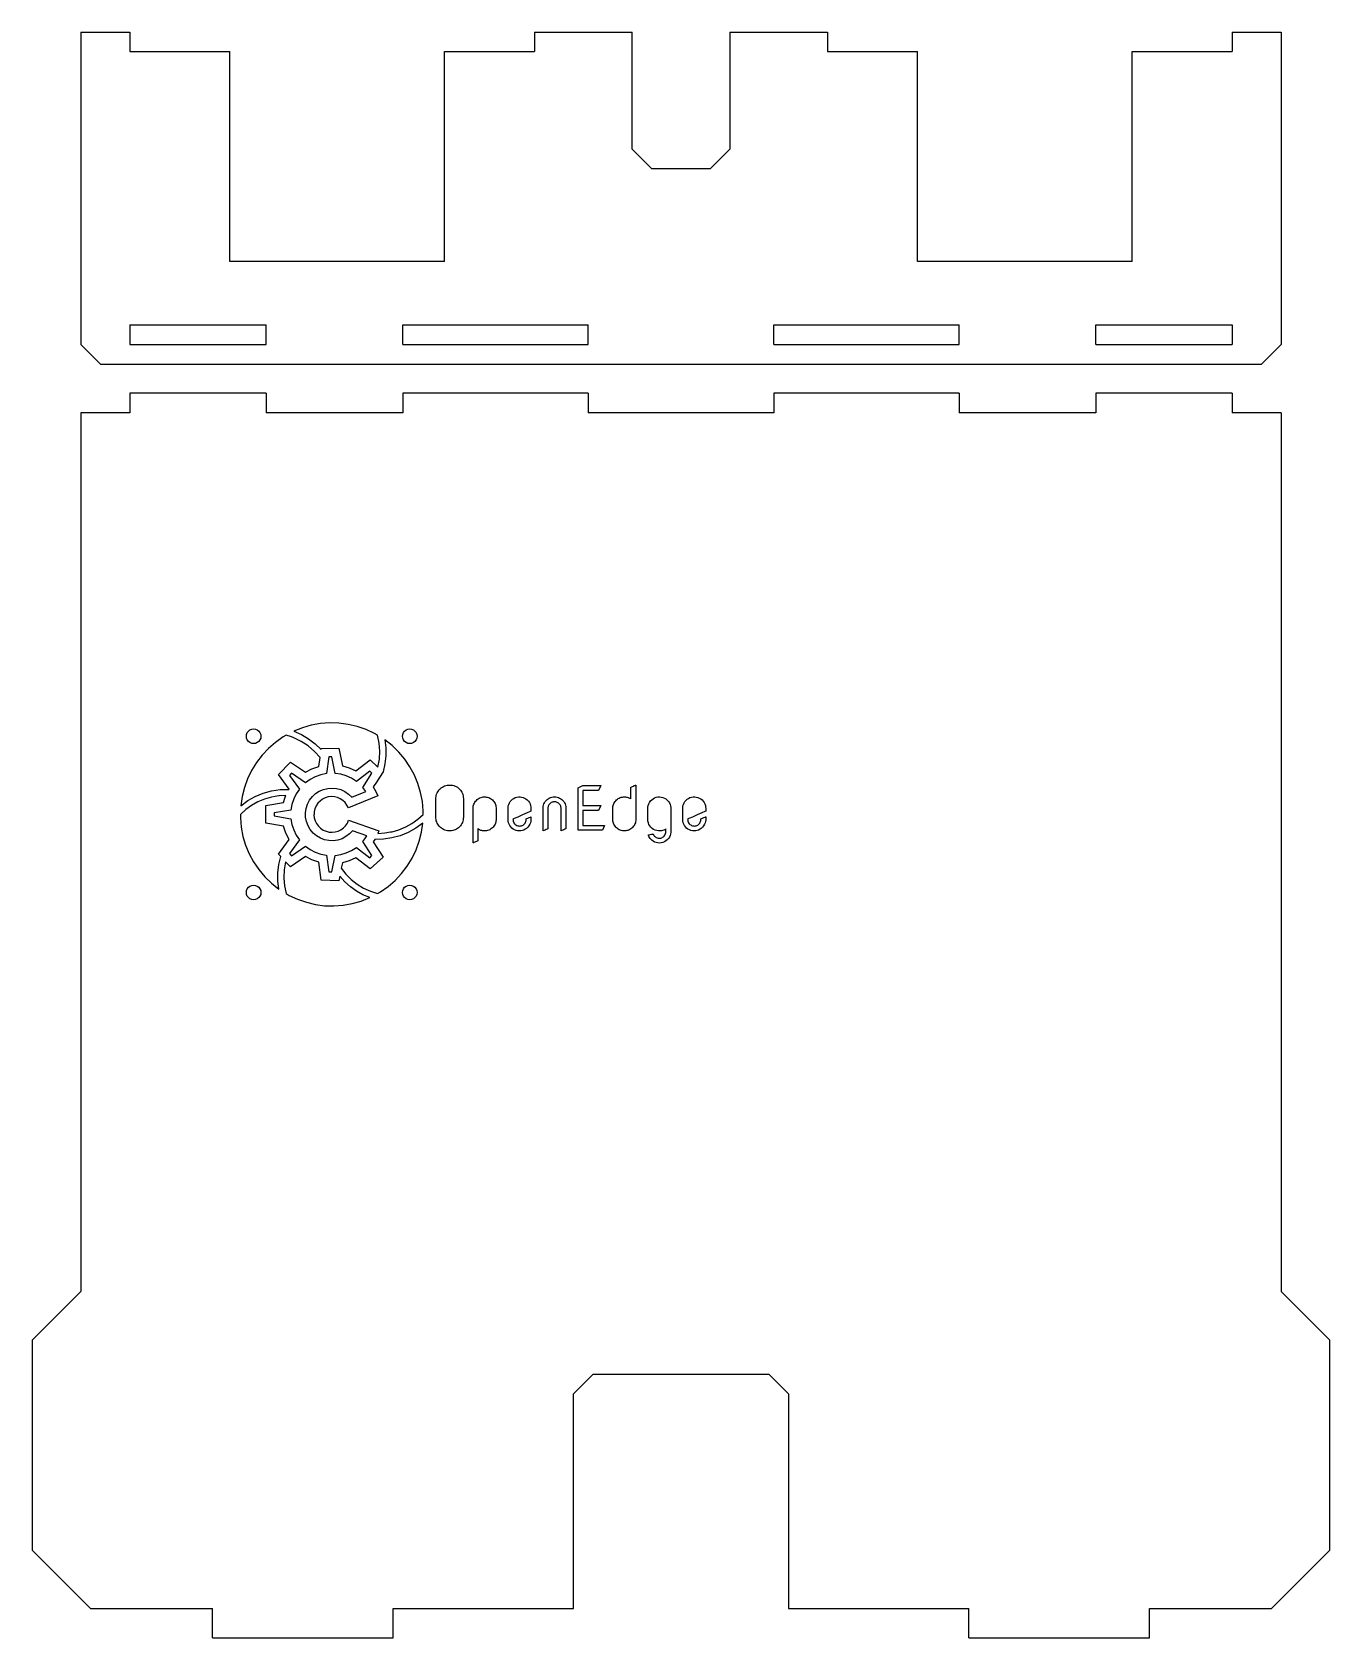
# Model space of a CAD drawing. Header units: metres. Extents: x 159 to 425, y 1675 to 2004.
import ezdxf

# ---------------------------------------------------------------- set-up
doc = ezdxf.new("R2010")
doc.units = ezdxf.units.M

msp = doc.modelspace()

# ---------------------------------------------------------------- linework, layer by layer
at = {"layer": 'GROUP0'}
for p, q in [((169.41, 2004.02, 0), (169.41, 1940.02, 0)), ((169.41, 2004.02, 0), (179.41, 2004.02, 0)), ((179.41, 2004.02, 0), (179.41, 2000.02, 0)), ((262.41, 2004.02, 0), (282.41, 2004.02, 0)), ((262.41, 2004.02, 0), (262.41, 2000.02, 0)), ((282.41, 1980.02, 0), (282.41, 2004.02, 0)), ((302.41, 2004.02, 0), (302.41, 1980.02, 0)), ((302.41, 2004.02, 0), (322.41, 2004.02, 0)), ((322.41, 2004.02, 0), (322.41, 2000.02, 0)), ((405.41, 2004.02, 0), (415.41, 2004.02, 0)), ((405.41, 2004.02, 0), (405.41, 2000.02, 0)), ((415.41, 2004.02, 0), (415.41, 1940.02, 0)), ((179.41, 2000.02, 0), (199.91, 2000.02, 0)), ((199.91, 1957.02, 0), (199.91, 2000.02, 0)), ((243.91, 2000.02, 0), (262.41, 2000.02, 0)), ((243.91, 1957.02, 0), (243.91, 2000.02, 0)), ((322.41, 2000.02, 0), (340.91, 2000.02, 0)), ((340.91, 1957.02, 0), (340.91, 2000.02, 0)), ((384.91, 2000.02, 0), (405.41, 2000.02, 0)), ((384.91, 1957.02, 0), (384.91, 2000.02, 0)), ((286.41, 1976.02, 0), (282.41, 1980.02, 0)), ((302.41, 1980.02, 0), (298.41, 1976.02, 0)), ((298.41, 1976.02, 0), (286.41, 1976.02, 0)), ((243.91, 1957.02, 0), (199.91, 1957.02, 0)), ((384.91, 1957.02, 0), (340.91, 1957.02, 0)), ((179.41, 1944.02, 0), (207.41, 1944.02, 0)), ((179.41, 1944.02, 0), (179.41, 1940.02, 0)), ((207.41, 1940.02, 0), (207.41, 1944.02, 0)), ((235.41, 1940.02, 0), (235.41, 1944.02, 0)), ((235.41, 1944.02, 0), (273.41, 1944.02, 0)), ((273.41, 1940.02, 0), (273.41, 1944.02, 0)), ((311.41, 1940.02, 0), (311.41, 1944.02, 0)), ((311.41, 1944.02, 0), (349.41, 1944.02, 0)), ((349.41, 1940.02, 0), (349.41, 1944.02, 0)), ((377.41, 1940.02, 0), (377.41, 1944.02, 0)), ((377.41, 1944.02, 0), (405.41, 1944.02, 0)), ((405.41, 1944.02, 0), (405.41, 1940.02, 0)), ((169.41, 1940.02, 0), (173.41, 1936.02, 0)), ((179.41, 1940.02, 0), (207.41, 1940.02, 0)), ((235.41, 1940.02, 0), (273.41, 1940.02, 0)), ((311.41, 1940.02, 0), (349.41, 1940.02, 0)), ((377.41, 1940.02, 0), (405.41, 1940.02, 0)), ((415.41, 1940.02, 0), (411.41, 1936.02, 0)), ((173.41, 1936.02, 0), (411.41, 1936.02, 0)), ((207.41, 1930.02, 0), (179.41, 1930.02, 0)), ((179.41, 1930.02, 0), (179.41, 1926.02, 0)), ((207.41, 1930.02, 0), (207.41, 1926.02, 0)), ((273.41, 1930.02, 0), (235.41, 1930.02, 0)), ((235.41, 1930.02, 0), (235.41, 1926.02, 0)), ((273.41, 1930.02, 0), (273.41, 1926.02, 0)), ((349.41, 1930.02, 0), (311.41, 1930.02, 0)), ((311.41, 1930.02, 0), (311.41, 1926.02, 0)), ((349.41, 1930.02, 0), (349.41, 1926.02, 0)), ((405.41, 1930.02, 0), (377.41, 1930.02, 0)), ((377.41, 1930.02, 0), (377.41, 1926.02, 0)), ((405.41, 1930.02, 0), (405.41, 1926.02, 0)), ((179.41, 1926.02, 0), (169.41, 1926.02, 0)), ((169.41, 1926.02, 0), (169.41, 1746.02, 0)), ((235.41, 1926.02, 0), (207.41, 1926.02, 0)), ((311.41, 1926.02, 0), (273.41, 1926.02, 0)), ((377.41, 1926.02, 0), (349.41, 1926.02, 0)), ((415.41, 1926.02, 0), (405.41, 1926.02, 0)), ((415.41, 1926.02, 0), (415.41, 1746.02, 0)), ((218.51, 1862.34, 0), (216.63, 1862.01, 0)), ((220.41, 1862.48, 0), (218.51, 1862.34, 0)), ((222.31, 1862.43, 0), (220.41, 1862.48, 0)), ((224.2, 1862.18, 0), (222.31, 1862.43, 0)), ((226.05, 1861.75, 0), (224.2, 1862.18, 0)), ((203.32, 1859.74, 0), (203.37, 1860.12, 0)), ((203.37, 1859.35, 0), (203.32, 1859.74, 0)), ((203.37, 1860.12, 0), (203.52, 1860.49, 0)), ((203.52, 1858.99, 0), (203.37, 1859.35, 0)), ((203.52, 1860.49, 0), (203.75, 1860.8, 0)), ((203.75, 1858.68, 0), (203.52, 1858.99, 0)), ((203.75, 1860.8, 0), (204.07, 1861.04, 0)), ((204.07, 1861.04, 0), (204.43, 1861.19, 0)), ((204.43, 1861.19, 0), (204.82, 1861.24, 0)), ((204.82, 1861.24, 0), (205.2, 1861.19, 0)), ((205.2, 1861.19, 0), (205.57, 1861.04, 0)), ((205.57, 1861.04, 0), (205.88, 1860.8, 0)), ((205.88, 1860.8, 0), (206.11, 1860.49, 0)), ((206.11, 1858.99, 0), (205.88, 1858.68, 0)), ((206.11, 1860.49, 0), (206.26, 1860.12, 0)), ((206.26, 1859.35, 0), (206.11, 1858.99, 0)), ((206.26, 1860.12, 0), (206.32, 1859.74, 0)), ((206.32, 1859.74, 0), (206.26, 1859.35, 0)), ((210.84, 1859.6, 0), (209.28, 1858.5, 0)), ((211.46, 1859.97, 0), (210.84, 1859.6, 0)), ((212.55, 1859.61, 0), (211.46, 1859.97, 0)), ((213.07, 1859.43, 0), (212.55, 1859.61, 0)), ((214.8, 1861.49, 0), (213.03, 1860.79, 0)), ((213.03, 1860.79, 0), (214.6, 1860.1, 0)), ((214.59, 1858.69, 0), (213.07, 1859.43, 0)), ((214.6, 1860.1, 0), (216.07, 1859.25, 0)), ((216.63, 1862.01, 0), (214.8, 1861.49, 0)), ((216.07, 1859.25, 0), (217.43, 1858.22, 0)), ((227.85, 1861.13, 0), (226.05, 1861.75, 0)), ((229.57, 1860.33, 0), (227.85, 1861.13, 0)), ((230.21, 1859.97, 0), (229.57, 1860.33, 0)), ((230.54, 1858.36, 0), (230.21, 1859.97, 0)), ((231.7, 1859.02, 0), (231.89, 1857.38, 0)), ((233.19, 1857.84, 0), (231.7, 1859.02, 0)), ((235.32, 1859.74, 0), (235.37, 1860.12, 0)), ((235.37, 1859.35, 0), (235.32, 1859.74, 0)), ((235.37, 1860.12, 0), (235.52, 1860.49, 0)), ((235.52, 1858.99, 0), (235.37, 1859.35, 0)), ((235.52, 1860.49, 0), (235.75, 1860.8, 0)), ((235.75, 1858.68, 0), (235.52, 1858.99, 0)), ((235.75, 1860.8, 0), (236.07, 1861.04, 0)), ((236.07, 1861.04, 0), (236.43, 1861.19, 0)), ((236.43, 1861.19, 0), (236.82, 1861.24, 0)), ((236.82, 1861.24, 0), (237.2, 1861.19, 0)), ((237.2, 1861.19, 0), (237.57, 1861.04, 0)), ((237.57, 1861.04, 0), (237.88, 1860.8, 0)), ((237.88, 1860.8, 0), (238.11, 1860.49, 0)), ((238.11, 1858.99, 0), (237.88, 1858.68, 0)), ((238.11, 1860.49, 0), (238.26, 1860.12, 0)), ((238.26, 1859.35, 0), (238.11, 1858.99, 0)), ((238.26, 1860.12, 0), (238.32, 1859.74, 0)), ((238.32, 1859.74, 0), (238.26, 1859.35, 0)), ((204.07, 1858.44, 0), (203.75, 1858.68, 0)), ((204.43, 1858.29, 0), (204.07, 1858.44, 0)), ((204.82, 1858.24, 0), (204.43, 1858.29, 0)), ((205.2, 1858.29, 0), (204.82, 1858.24, 0)), ((205.57, 1858.44, 0), (205.2, 1858.29, 0)), ((206.54, 1855.87, 0), (205.39, 1854.36, 0)), ((205.88, 1858.68, 0), (205.57, 1858.44, 0)), ((207.84, 1857.25, 0), (206.54, 1855.87, 0)), ((209.28, 1858.5, 0), (207.84, 1857.25, 0)), ((216.01, 1857.76, 0), (214.59, 1858.69, 0)), ((217.29, 1856.66, 0), (216.01, 1857.76, 0)), ((218.43, 1855.4, 0), (217.29, 1856.66, 0)), ((217.43, 1858.22, 0), (218.66, 1857.04, 0)), ((218.66, 1857.04, 0), (218.69, 1857.23, 0)), ((218.69, 1857.23, 0), (222.28, 1857.32, 0)), ((222.28, 1857.32, 0), (223, 1853.68, 0)), ((230.66, 1856.71, 0), (230.54, 1858.36, 0)), ((230.58, 1855.06, 0), (230.66, 1856.71, 0)), ((231.89, 1855.73, 0), (231.7, 1854.08, 0)), ((231.89, 1857.38, 0), (231.89, 1855.73, 0)), ((234.56, 1856.51, 0), (233.19, 1857.84, 0)), ((235.78, 1855.06, 0), (234.56, 1856.51, 0)), ((236.07, 1858.44, 0), (235.75, 1858.68, 0)), ((236.43, 1858.29, 0), (236.07, 1858.44, 0)), ((236.82, 1858.24, 0), (236.43, 1858.29, 0)), ((237.2, 1858.29, 0), (236.82, 1858.24, 0)), ((237.57, 1858.44, 0), (237.2, 1858.29, 0)), ((237.88, 1858.68, 0), (237.57, 1858.44, 0)), ((204.39, 1852.74, 0), (203.56, 1851.02, 0)), ((205.39, 1854.36, 0), (204.39, 1852.74, 0)), ((209.89, 1851.9, 0), (212.39, 1854.47, 0)), ((212.39, 1854.47, 0), (215.44, 1852.37, 0)), ((215.44, 1852.37, 0), (216.76, 1853.06, 0)), ((216.76, 1853.06, 0), (218.16, 1853.56, 0)), ((218.16, 1853.56, 0), (218.43, 1855.4, 0)), ((220.21, 1855.51, 0), (219.72, 1852.09, 0)), ((220.85, 1855.53, 0), (220.21, 1855.51, 0)), ((221.52, 1852.14, 0), (220.85, 1855.53, 0)), ((223, 1853.68, 0), (224.42, 1853.26, 0)), ((224.42, 1853.26, 0), (225.77, 1852.64, 0)), ((225.77, 1852.64, 0), (228.71, 1854.9, 0)), ((228.61, 1852.61, 0), (225.87, 1850.5, 0)), ((229.07, 1852.18, 0), (228.61, 1852.61, 0)), ((228.71, 1854.9, 0), (230.29, 1853.43, 0)), ((231.35, 1852.46, 0), (229.83, 1850.13, 0)), ((230.29, 1853.43, 0), (230.58, 1855.06, 0)), ((231.7, 1854.08, 0), (231.35, 1852.46, 0)), ((236.86, 1853.48, 0), (235.78, 1855.06, 0)), ((237.76, 1851.81, 0), (236.86, 1853.48, 0)), ((202.91, 1849.23, 0), (202.45, 1847.39, 0)), ((203.56, 1851.02, 0), (202.91, 1849.23, 0)), ((212.07, 1848.9, 0), (209.89, 1851.9, 0)), ((212.61, 1852.19, 0), (212.17, 1851.74, 0)), ((212.17, 1851.74, 0), (214.21, 1848.94, 0)), ((215.46, 1850.23, 0), (212.61, 1852.19, 0)), ((216.42, 1850.91, 0), (215.46, 1850.23, 0)), ((217.46, 1851.46, 0), (216.42, 1850.91, 0)), ((218.57, 1851.85, 0), (217.46, 1851.46, 0)), ((219.72, 1852.09, 0), (218.57, 1851.85, 0)), ((219.12, 1848.86, 0), (220.01, 1849.08, 0)), ((220.01, 1849.08, 0), (220.92, 1849.14, 0)), ((220.92, 1849.14, 0), (221.83, 1849.05, 0)), ((222.68, 1851.96, 0), (221.52, 1852.14, 0)), ((221.83, 1849.05, 0), (222.71, 1848.81, 0)), ((223.81, 1851.63, 0), (222.68, 1851.96, 0)), ((224.88, 1851.14, 0), (223.81, 1851.63, 0)), ((225.87, 1850.5, 0), (224.88, 1851.14, 0)), ((227.19, 1849.28, 0), (229.07, 1852.18, 0)), ((227.84, 1848.42, 0), (227.19, 1849.28, 0)), ((229.83, 1850.13, 0), (229.32, 1849.36, 0)), ((229.32, 1849.36, 0), (229.85, 1848.46, 0)), ((238.49, 1850.05, 0), (237.76, 1851.81, 0)), ((239.04, 1848.23, 0), (238.49, 1850.05, 0)), ((242.87, 1848.81, 0), (243.07, 1849.01, 0)), ((243.07, 1849.01, 0), (243.28, 1849.19, 0)), ((243.28, 1849.19, 0), (243.5, 1849.35, 0)), ((243.5, 1849.35, 0), (243.73, 1849.48, 0)), ((243.73, 1849.48, 0), (243.97, 1849.58, 0)), ((243.97, 1849.58, 0), (244.23, 1849.66, 0)), ((244.23, 1849.66, 0), (244.49, 1849.72, 0)), ((244.49, 1849.72, 0), (244.77, 1849.75, 0)), ((244.77, 1849.75, 0), (245.05, 1849.76, 0)), ((245.05, 1849.76, 0), (245.33, 1849.74, 0)), ((245.33, 1849.74, 0), (245.6, 1849.7, 0)), ((245.6, 1849.7, 0), (245.86, 1849.64, 0)), ((245.86, 1849.64, 0), (246.11, 1849.54, 0)), ((246.11, 1849.54, 0), (246.35, 1849.43, 0)), ((246.35, 1849.43, 0), (246.57, 1849.29, 0)), ((246.57, 1849.29, 0), (246.79, 1849.12, 0)), ((246.79, 1849.12, 0), (247, 1848.93, 0)), ((271.33, 1849.21, 0), (272.32, 1849.64, 0)), ((271.33, 1840.48, 0), (271.33, 1849.21, 0)), ((272.32, 1849.64, 0), (275.95, 1849.64, 0)), ((275.95, 1849.64, 0), (275.51, 1848.64, 0)), ((282.15, 1849.33, 0), (282.2, 1849.35, 0)), ((282.15, 1849.24, 0), (282.15, 1849.33, 0)), ((282.15, 1848.99, 0), (282.15, 1849.24, 0)), ((282.15, 1848.61, 0), (282.15, 1848.99, 0)), ((282.2, 1849.35, 0), (282.31, 1849.4, 0)), ((282.31, 1849.4, 0), (282.47, 1849.47, 0)), ((282.47, 1849.47, 0), (282.66, 1849.55, 0)), ((282.66, 1849.55, 0), (282.84, 1849.63, 0)), ((282.84, 1849.63, 0), (282.99, 1849.69, 0)), ((282.99, 1849.69, 0), (283.1, 1849.74, 0)), ((283.1, 1849.74, 0), (283.15, 1849.76, 0)), ((283.15, 1849.76, 0), (283.15, 1849.46, 0)), ((283.15, 1849.46, 0), (283.15, 1848.68, 0)), ((202.45, 1847.39, 0), (202.17, 1845.5, 0)), ((202.17, 1845.5, 0), (203.6, 1846.56, 0)), ((203.6, 1846.56, 0), (205.15, 1847.42, 0)), ((205.7, 1846.3, 0), (204.4, 1845.58, 0)), ((205.15, 1847.42, 0), (206.79, 1848.1, 0)), ((207.07, 1846.87, 0), (205.7, 1846.3, 0)), ((206.79, 1848.1, 0), (208.51, 1848.57, 0)), ((208.49, 1847.28, 0), (207.07, 1846.87, 0)), ((207.3, 1845.53, 0), (210.95, 1846.15, 0)), ((209.95, 1847.53, 0), (208.49, 1847.28, 0)), ((208.51, 1848.57, 0), (210.27, 1848.82, 0)), ((210.03, 1847.54, 0), (209.95, 1847.53, 0)), ((211.43, 1847.62, 0), (210.03, 1847.54, 0)), ((210.27, 1848.82, 0), (212.04, 1848.86, 0)), ((210.95, 1846.15, 0), (211.28, 1847.24, 0)), ((211.28, 1847.24, 0), (211.43, 1847.62, 0)), ((212.07, 1848.9, 0), (212.04, 1848.86, 0)), ((212.66, 1845.79, 0), (212.46, 1844.64, 0)), ((213.03, 1846.91, 0), (212.66, 1845.79, 0)), ((213.55, 1847.97, 0), (213.03, 1846.91, 0)), ((214.21, 1848.94, 0), (213.55, 1847.97, 0)), ((215.58, 1844.98, 0), (215.86, 1845.85, 0)), ((215.86, 1845.85, 0), (216.29, 1846.65, 0)), ((216.29, 1846.65, 0), (216.85, 1847.38, 0)), ((216.85, 1847.38, 0), (217.52, 1848, 0)), ((217.52, 1848, 0), (218.28, 1848.5, 0)), ((217.98, 1846.02, 0), (217.63, 1845.49, 0)), ((218.42, 1846.48, 0), (217.98, 1846.02, 0)), ((218.28, 1848.5, 0), (219.12, 1848.86, 0)), ((218.93, 1846.85, 0), (218.42, 1846.48, 0)), ((219.5, 1847.14, 0), (218.93, 1846.85, 0)), ((220.11, 1847.32, 0), (219.5, 1847.14, 0)), ((220.74, 1847.39, 0), (220.11, 1847.32, 0)), ((221.37, 1847.35, 0), (220.74, 1847.39, 0)), ((221.99, 1847.2, 0), (221.37, 1847.35, 0)), ((222.57, 1846.95, 0), (221.99, 1847.2, 0)), ((223.1, 1846.6, 0), (222.57, 1846.95, 0)), ((222.71, 1848.81, 0), (223.53, 1848.42, 0)), ((223.57, 1846.17, 0), (223.1, 1846.6, 0)), ((223.53, 1848.42, 0), (224.28, 1847.9, 0)), ((223.94, 1845.66, 0), (223.57, 1846.17, 0)), ((230.29, 1847.51, 0), (224.23, 1845.09, 0)), ((224.28, 1847.9, 0), (224.94, 1847.26, 0)), ((224.94, 1847.26, 0), (227.84, 1848.42, 0)), ((229.85, 1848.46, 0), (230.29, 1847.51, 0)), ((239.4, 1846.36, 0), (239.04, 1848.23, 0)), ((239.57, 1844.47, 0), (239.4, 1846.36, 0)), ((242.18, 1846.93, 0), (242.19, 1847.1, 0)), ((242.18, 1846.6, 0), (242.18, 1846.93, 0)), ((242.18, 1846.05, 0), (242.18, 1846.6, 0)), ((242.18, 1845.38, 0), (242.18, 1846.05, 0)), ((242.19, 1847.1, 0), (242.21, 1847.38, 0)), ((242.21, 1847.38, 0), (242.26, 1847.64, 0)), ((242.26, 1847.64, 0), (242.33, 1847.89, 0)), ((242.33, 1847.89, 0), (242.43, 1848.14, 0)), ((242.43, 1848.14, 0), (242.55, 1848.37, 0)), ((242.55, 1848.37, 0), (242.7, 1848.59, 0)), ((242.7, 1848.59, 0), (242.87, 1848.81, 0)), ((247, 1848.93, 0), (247.19, 1848.72, 0)), ((247.19, 1848.72, 0), (247.35, 1848.51, 0)), ((247.35, 1848.51, 0), (247.49, 1848.28, 0)), ((247.49, 1848.28, 0), (247.6, 1848.04, 0)), ((247.6, 1848.04, 0), (247.69, 1847.79, 0)), ((247.69, 1847.79, 0), (247.75, 1847.54, 0)), ((247.75, 1847.54, 0), (247.79, 1847.27, 0)), ((247.79, 1847.27, 0), (247.8, 1846.99, 0)), ((247.8, 1846.99, 0), (247.8, 1846.83, 0)), ((247.8, 1846.83, 0), (247.8, 1846.4, 0)), ((247.8, 1846.4, 0), (247.8, 1845.79, 0)), ((247.8, 1845.79, 0), (247.8, 1845.09, 0)), ((249.9, 1845.65, 0), (249.97, 1845.86, 0)), ((249.97, 1845.86, 0), (250.06, 1846.06, 0)), ((250.06, 1846.06, 0), (250.17, 1846.25, 0)), ((250.17, 1846.25, 0), (250.31, 1846.44, 0)), ((250.31, 1846.44, 0), (250.47, 1846.61, 0)), ((250.47, 1846.61, 0), (250.64, 1846.77, 0)), ((250.64, 1846.77, 0), (250.82, 1846.92, 0)), ((250.82, 1846.92, 0), (251.01, 1847.04, 0)), ((251.01, 1847.04, 0), (251.21, 1847.14, 0)), ((251.21, 1847.14, 0), (251.42, 1847.22, 0)), ((251.42, 1847.22, 0), (251.64, 1847.27, 0)), ((251.64, 1847.27, 0), (251.86, 1847.31, 0)), ((251.86, 1847.31, 0), (252.09, 1847.33, 0)), ((252.09, 1847.33, 0), (252.33, 1847.32, 0)), ((252.33, 1847.32, 0), (252.56, 1847.3, 0)), ((252.56, 1847.3, 0), (252.78, 1847.25, 0)), ((252.78, 1847.25, 0), (252.99, 1847.18, 0)), ((252.99, 1847.18, 0), (253.2, 1847.09, 0)), ((253.2, 1847.09, 0), (253.39, 1846.98, 0)), ((253.39, 1846.98, 0), (253.58, 1846.85, 0)), ((253.58, 1846.85, 0), (253.75, 1846.7, 0)), ((253.75, 1846.7, 0), (253.92, 1846.53, 0)), ((253.92, 1846.53, 0), (254.07, 1846.35, 0)), ((254.07, 1846.35, 0), (254.19, 1846.17, 0)), ((254.19, 1846.17, 0), (254.29, 1845.97, 0)), ((254.29, 1845.97, 0), (254.38, 1845.76, 0)), ((254.38, 1845.76, 0), (254.44, 1845.55, 0)), ((257.01, 1845.47, 0), (257.1, 1845.78, 0)), ((257.1, 1845.78, 0), (257.23, 1846.08, 0)), ((257.23, 1846.08, 0), (257.41, 1846.36, 0)), ((257.41, 1846.36, 0), (257.62, 1846.62, 0)), ((257.62, 1846.62, 0), (257.88, 1846.84, 0)), ((257.88, 1846.84, 0), (258.15, 1847.03, 0)), ((258.15, 1847.03, 0), (258.44, 1847.17, 0)), ((258.44, 1847.17, 0), (258.75, 1847.27, 0)), ((258.75, 1847.27, 0), (259.08, 1847.32, 0)), ((259.08, 1847.32, 0), (259.42, 1847.33, 0)), ((259.42, 1847.33, 0), (259.75, 1847.29, 0)), ((259.75, 1847.29, 0), (260.06, 1847.21, 0)), ((260.06, 1847.21, 0), (260.36, 1847.08, 0)), ((260.36, 1847.08, 0), (260.64, 1846.91, 0)), ((260.64, 1846.91, 0), (260.91, 1846.7, 0)), ((260.91, 1846.7, 0), (261.15, 1846.45, 0)), ((261.15, 1846.45, 0), (261.34, 1846.19, 0)), ((261.34, 1846.19, 0), (261.49, 1845.9, 0)), ((261.49, 1845.9, 0), (261.59, 1845.59, 0)), ((264.21, 1845.63, 0), (264.3, 1845.89, 0)), ((264.3, 1845.89, 0), (264.42, 1846.13, 0)), ((264.42, 1846.13, 0), (264.57, 1846.36, 0)), ((264.57, 1846.36, 0), (264.75, 1846.57, 0)), ((264.75, 1846.57, 0), (264.95, 1846.77, 0)), ((264.95, 1846.77, 0), (265.17, 1846.94, 0)), ((265.17, 1846.94, 0), (265.41, 1847.08, 0)), ((265.35, 1845.72, 0), (265.27, 1845.59, 0)), ((265.45, 1845.84, 0), (265.35, 1845.72, 0)), ((265.41, 1847.08, 0), (265.65, 1847.19, 0)), ((265.56, 1845.96, 0), (265.45, 1845.84, 0)), ((265.69, 1846.06, 0), (265.56, 1845.96, 0)), ((265.65, 1847.19, 0), (265.91, 1847.27, 0)), ((265.83, 1846.15, 0), (265.69, 1846.06, 0)), ((265.97, 1846.22, 0), (265.83, 1846.15, 0)), ((265.91, 1847.27, 0), (266.18, 1847.31, 0)), ((266.11, 1846.27, 0), (265.97, 1846.22, 0)), ((266.27, 1846.3, 0), (266.11, 1846.27, 0)), ((266.18, 1847.31, 0), (266.47, 1847.33, 0)), ((266.43, 1846.32, 0), (266.27, 1846.3, 0)), ((266.59, 1846.31, 0), (266.43, 1846.32, 0)), ((266.47, 1847.33, 0), (266.75, 1847.31, 0)), ((266.75, 1846.29, 0), (266.59, 1846.31, 0)), ((266.75, 1847.31, 0), (267.03, 1847.27, 0)), ((266.9, 1846.26, 0), (266.75, 1846.29, 0)), ((267.04, 1846.2, 0), (266.9, 1846.26, 0)), ((267.03, 1847.27, 0), (267.29, 1847.19, 0)), ((267.18, 1846.13, 0), (267.04, 1846.2, 0)), ((267.31, 1846.03, 0), (267.18, 1846.13, 0)), ((267.29, 1847.19, 0), (267.53, 1847.08, 0)), ((267.43, 1845.93, 0), (267.31, 1846.03, 0)), ((267.54, 1845.81, 0), (267.43, 1845.93, 0)), ((267.53, 1847.08, 0), (267.77, 1846.94, 0)), ((267.63, 1845.68, 0), (267.54, 1845.81, 0)), ((267.77, 1846.94, 0), (267.99, 1846.77, 0)), ((267.99, 1846.77, 0), (268.2, 1846.57, 0)), ((268.2, 1846.57, 0), (268.38, 1846.36, 0)), ((268.38, 1846.36, 0), (268.53, 1846.13, 0)), ((268.53, 1846.13, 0), (268.65, 1845.89, 0)), ((268.65, 1845.89, 0), (268.74, 1845.63, 0)), ((272.32, 1848.64, 0), (272.32, 1845.55, 0)), ((275.51, 1848.64, 0), (272.32, 1848.64, 0)), ((278.51, 1845.55, 0), (278.58, 1845.76, 0)), ((278.58, 1845.76, 0), (278.66, 1845.97, 0)), ((278.66, 1845.97, 0), (278.76, 1846.17, 0)), ((278.76, 1846.17, 0), (278.89, 1846.35, 0)), ((278.89, 1846.35, 0), (279.03, 1846.53, 0)), ((279.03, 1846.53, 0), (279.2, 1846.7, 0)), ((279.2, 1846.7, 0), (279.37, 1846.85, 0)), ((279.37, 1846.85, 0), (279.56, 1846.98, 0)), ((279.56, 1846.98, 0), (279.75, 1847.09, 0)), ((279.75, 1847.09, 0), (279.96, 1847.18, 0)), ((279.96, 1847.18, 0), (280.17, 1847.25, 0)), ((280.17, 1847.25, 0), (280.39, 1847.3, 0)), ((280.39, 1847.3, 0), (280.62, 1847.32, 0)), ((280.62, 1847.32, 0), (280.84, 1847.33, 0)), ((280.84, 1847.33, 0), (281.03, 1847.32, 0)), ((281.03, 1847.32, 0), (281.21, 1847.29, 0)), ((281.21, 1847.29, 0), (281.38, 1847.26, 0)), ((281.38, 1847.26, 0), (281.55, 1847.21, 0)), ((281.55, 1847.21, 0), (281.72, 1847.15, 0)), ((281.72, 1847.15, 0), (281.87, 1847.07, 0)), ((281.87, 1847.07, 0), (282.03, 1846.98, 0)), ((282.03, 1846.98, 0), (282.15, 1846.91, 0)), ((282.15, 1848.18, 0), (282.15, 1848.61, 0)), ((282.15, 1847.73, 0), (282.15, 1848.18, 0)), ((282.15, 1847.34, 0), (282.15, 1847.73, 0)), ((282.15, 1847.04, 0), (282.15, 1847.34, 0)), ((282.15, 1846.91, 0), (282.15, 1847.04, 0)), ((283.15, 1848.68, 0), (283.15, 1847.57, 0)), ((283.15, 1847.57, 0), (283.15, 1846.29, 0)), ((283.15, 1846.29, 0), (283.15, 1845, 0)), ((285.68, 1845.58, 0), (285.79, 1845.9, 0)), ((285.79, 1845.9, 0), (285.95, 1846.21, 0)), ((285.95, 1846.21, 0), (286.15, 1846.49, 0)), ((286.15, 1846.49, 0), (286.41, 1846.75, 0)), ((286.41, 1846.75, 0), (286.69, 1846.96, 0)), ((286.69, 1846.96, 0), (286.99, 1847.13, 0)), ((286.99, 1847.13, 0), (287.31, 1847.24, 0)), ((287.31, 1847.24, 0), (287.65, 1847.31, 0)), ((287.65, 1847.31, 0), (288.01, 1847.33, 0)), ((288.01, 1847.33, 0), (288.37, 1847.29, 0)), ((288.37, 1847.29, 0), (288.7, 1847.21, 0)), ((288.7, 1847.21, 0), (289.02, 1847.08, 0)), ((289.02, 1847.08, 0), (289.31, 1846.9, 0)), ((289.31, 1846.9, 0), (289.59, 1846.67, 0)), ((289.59, 1846.67, 0), (289.83, 1846.4, 0)), ((289.83, 1846.4, 0), (290.02, 1846.11, 0)), ((290.02, 1846.11, 0), (290.17, 1845.8, 0)), ((290.17, 1845.8, 0), (290.26, 1845.47, 0)), ((292.82, 1845.47, 0), (292.91, 1845.78, 0)), ((292.91, 1845.78, 0), (293.04, 1846.08, 0)), ((293.04, 1846.08, 0), (293.21, 1846.36, 0)), ((293.21, 1846.36, 0), (293.43, 1846.62, 0)), ((293.43, 1846.62, 0), (293.68, 1846.84, 0)), ((293.68, 1846.84, 0), (293.96, 1847.03, 0)), ((293.96, 1847.03, 0), (294.25, 1847.17, 0)), ((294.25, 1847.17, 0), (294.56, 1847.27, 0)), ((294.56, 1847.27, 0), (294.89, 1847.32, 0)), ((294.89, 1847.32, 0), (295.23, 1847.33, 0)), ((295.23, 1847.33, 0), (295.55, 1847.29, 0)), ((295.55, 1847.29, 0), (295.86, 1847.21, 0)), ((295.86, 1847.21, 0), (296.16, 1847.08, 0)), ((296.16, 1847.08, 0), (296.45, 1846.91, 0)), ((296.45, 1846.91, 0), (296.72, 1846.7, 0)), ((296.72, 1846.7, 0), (296.96, 1846.45, 0)), ((296.96, 1846.45, 0), (297.15, 1846.19, 0)), ((297.15, 1846.19, 0), (297.29, 1845.9, 0)), ((297.29, 1845.9, 0), (297.4, 1845.59, 0)), ((203.19, 1844.72, 0), (202.09, 1843.74, 0)), ((202.09, 1843.74, 0), (202.1, 1843.01, 0)), ((202.1, 1843.01, 0), (202.27, 1841.11, 0)), ((204.4, 1845.58, 0), (203.19, 1844.72, 0)), ((207.3, 1841.94, 0), (207.3, 1845.53, 0)), ((212.46, 1844.64, 0), (209.05, 1844.05, 0)), ((209.05, 1844.05, 0), (209.05, 1843.42, 0)), ((209.05, 1843.42, 0), (212.46, 1842.84, 0)), ((212.46, 1842.84, 0), (212.66, 1841.68, 0)), ((215.44, 1844.07, 0), (215.58, 1844.98, 0)), ((215.45, 1843.74, 0), (215.44, 1844.07, 0)), ((215.46, 1843.16, 0), (215.45, 1843.74, 0)), ((215.64, 1842.27, 0), (215.46, 1843.16, 0)), ((217.19, 1843.74, 0), (217.18, 1843.66, 0)), ((217.18, 1843.66, 0), (217.25, 1843.03, 0)), ((217.23, 1844.29, 0), (217.19, 1843.74, 0)), ((217.38, 1844.91, 0), (217.23, 1844.29, 0)), ((217.25, 1843.03, 0), (217.43, 1842.42, 0)), ((217.63, 1845.49, 0), (217.38, 1844.91, 0)), ((217.43, 1842.42, 0), (217.71, 1841.85, 0)), ((224.23, 1845.09, 0), (223.94, 1845.66, 0)), ((224.03, 1841.95, 0), (224.29, 1842.53, 0)), ((224.29, 1842.53, 0), (230.45, 1840.38, 0)), ((237.27, 1841.89, 0), (238.48, 1842.75, 0)), ((238.48, 1842.75, 0), (239.59, 1843.74, 0)), ((239.59, 1843.74, 0), (239.57, 1844.47, 0)), ((242.18, 1844.67, 0), (242.18, 1845.38, 0)), ((242.18, 1844, 0), (242.18, 1844.67, 0)), ((242.18, 1843.47, 0), (242.18, 1844, 0)), ((242.18, 1843.17, 0), (242.18, 1843.47, 0)), ((242.19, 1842.98, 0), (242.18, 1843.17, 0)), ((242.21, 1842.71, 0), (242.19, 1842.98, 0)), ((242.26, 1842.45, 0), (242.21, 1842.71, 0)), ((242.34, 1842.2, 0), (242.26, 1842.45, 0)), ((247.76, 1842.6, 0), (247.7, 1842.35, 0)), ((247.79, 1842.87, 0), (247.76, 1842.6, 0)), ((247.8, 1843.13, 0), (247.79, 1842.87, 0)), ((247.8, 1845.09, 0), (247.8, 1844.39, 0)), ((247.8, 1844.39, 0), (247.8, 1843.77, 0)), ((247.8, 1843.77, 0), (247.8, 1843.32, 0)), ((247.8, 1843.32, 0), (247.8, 1843.13, 0)), ((249.81, 1845.2, 0), (249.84, 1845.43, 0)), ((249.81, 1844.98, 0), (249.81, 1845.2, 0)), ((249.81, 1844.64, 0), (249.81, 1844.98, 0)), ((249.81, 1843.81, 0), (249.81, 1844.64, 0)), ((249.81, 1842.68, 0), (249.81, 1843.81, 0)), ((249.81, 1841.39, 0), (249.81, 1842.68, 0)), ((249.84, 1845.43, 0), (249.9, 1845.65, 0)), ((254.44, 1845.55, 0), (254.48, 1845.33, 0)), ((254.48, 1845.33, 0), (254.5, 1845.09, 0)), ((254.5, 1842.59, 0), (254.48, 1842.35, 0)), ((254.5, 1845.09, 0), (254.5, 1844.96, 0)), ((254.5, 1844.96, 0), (254.5, 1844.77, 0)), ((254.5, 1844.77, 0), (254.5, 1844.45, 0)), ((254.5, 1844.45, 0), (254.5, 1844.05, 0)), ((254.5, 1844.05, 0), (254.5, 1843.63, 0)), ((254.5, 1843.63, 0), (254.5, 1843.23, 0)), ((254.5, 1843.23, 0), (254.5, 1842.91, 0)), ((254.5, 1842.91, 0), (254.5, 1842.72, 0)), ((254.5, 1842.72, 0), (254.5, 1842.59, 0)), ((256.97, 1845.14, 0), (257.01, 1845.47, 0)), ((256.97, 1844.92, 0), (256.97, 1845.14, 0)), ((256.97, 1844.55, 0), (256.97, 1844.92, 0)), ((256.97, 1843.98, 0), (256.97, 1844.55, 0)), ((256.97, 1843.37, 0), (256.97, 1843.98, 0)), ((256.97, 1842.89, 0), (256.97, 1843.37, 0)), ((256.97, 1842.69, 0), (256.97, 1842.89, 0)), ((256.99, 1842.35, 0), (256.97, 1842.69, 0)), ((258.22, 1842.87, 0), (257.96, 1842.73, 0)), ((257.96, 1842.73, 0), (257.98, 1842.53, 0)), ((257.98, 1842.53, 0), (258.02, 1842.33, 0)), ((258.95, 1843.2, 0), (258.22, 1842.87, 0)), ((259.92, 1843.63, 0), (258.95, 1843.2, 0)), ((260.86, 1844.04, 0), (259.92, 1843.63, 0)), ((260.6, 1842.3, 0), (260.65, 1842.49, 0)), ((260.65, 1842.49, 0), (260.67, 1842.69, 0)), ((260.67, 1842.8, 0), (260.81, 1842.87, 0)), ((260.67, 1842.76, 0), (260.67, 1842.8, 0)), ((260.67, 1842.72, 0), (260.67, 1842.76, 0)), ((260.67, 1842.69, 0), (260.67, 1842.72, 0)), ((260.81, 1842.87, 0), (261.05, 1842.97, 0)), ((261.51, 1844.33, 0), (260.86, 1844.04, 0)), ((261.05, 1842.97, 0), (261.31, 1843.09, 0)), ((261.31, 1843.09, 0), (261.54, 1843.19, 0)), ((261.66, 1844.41, 0), (261.51, 1844.33, 0)), ((261.54, 1843.19, 0), (261.66, 1843.24, 0)), ((261.59, 1845.59, 0), (261.65, 1845.26, 0)), ((261.66, 1842.62, 0), (261.63, 1842.31, 0)), ((261.65, 1845.26, 0), (261.66, 1844.98, 0)), ((261.66, 1844.98, 0), (261.66, 1844.91, 0)), ((261.66, 1844.91, 0), (261.66, 1844.78, 0)), ((261.66, 1844.78, 0), (261.66, 1844.62, 0)), ((261.66, 1844.62, 0), (261.66, 1844.48, 0)), ((261.66, 1844.48, 0), (261.66, 1844.41, 0)), ((261.66, 1843.24, 0), (261.66, 1843.21, 0)), ((261.66, 1843.21, 0), (261.66, 1843.11, 0)), ((261.66, 1843.11, 0), (261.66, 1842.97, 0)), ((261.66, 1842.97, 0), (261.66, 1842.83, 0)), ((261.66, 1842.83, 0), (261.66, 1842.72, 0)), ((261.66, 1842.72, 0), (261.66, 1842.62, 0)), ((264.13, 1845.08, 0), (264.16, 1845.36, 0)), ((264.13, 1844.86, 0), (264.13, 1845.08, 0)), ((264.13, 1844.26, 0), (264.13, 1844.86, 0)), ((264.13, 1843.36, 0), (264.13, 1844.26, 0)), ((264.13, 1842.32, 0), (264.13, 1843.36, 0)), ((264.16, 1845.36, 0), (264.21, 1845.63, 0)), ((265.13, 1845.15, 0), (265.12, 1844.99, 0)), ((265.12, 1844.99, 0), (265.12, 1844.94, 0)), ((265.12, 1844.94, 0), (265.12, 1844.53, 0)), ((265.12, 1844.53, 0), (265.12, 1843.79, 0)), ((265.12, 1843.79, 0), (265.12, 1842.88, 0)), ((265.12, 1842.88, 0), (265.12, 1841.97, 0)), ((265.16, 1845.3, 0), (265.13, 1845.15, 0)), ((265.21, 1845.45, 0), (265.16, 1845.3, 0)), ((265.27, 1845.59, 0), (265.21, 1845.45, 0)), ((267.7, 1845.54, 0), (267.63, 1845.68, 0)), ((267.76, 1845.4, 0), (267.7, 1845.54, 0)), ((267.8, 1845.24, 0), (267.76, 1845.4, 0)), ((267.82, 1845.08, 0), (267.8, 1845.24, 0)), ((267.83, 1844.93, 0), (267.82, 1845.08, 0)), ((267.83, 1844.49, 0), (267.83, 1844.93, 0)), ((267.83, 1843.67, 0), (267.83, 1844.49, 0)), ((267.83, 1842.66, 0), (267.83, 1843.67, 0)), ((267.83, 1841.65, 0), (267.83, 1842.66, 0)), ((268.74, 1845.63, 0), (268.8, 1845.36, 0)), ((268.8, 1845.36, 0), (268.82, 1845.08, 0)), ((268.82, 1845.08, 0), (268.82, 1844.87, 0)), ((268.82, 1844.87, 0), (268.82, 1844.33, 0)), ((268.82, 1844.33, 0), (268.82, 1843.51, 0)), ((268.82, 1843.51, 0), (268.82, 1842.57, 0)), ((268.82, 1842.57, 0), (268.82, 1841.7, 0)), ((272.32, 1845.55, 0), (275.95, 1845.55, 0)), ((272.32, 1844.56, 0), (272.32, 1841.47, 0)), ((275.51, 1844.56, 0), (272.32, 1844.56, 0)), ((275.95, 1845.55, 0), (275.51, 1844.56, 0)), ((278.45, 1845.09, 0), (278.47, 1845.33, 0)), ((278.45, 1844.96, 0), (278.45, 1845.09, 0)), ((278.45, 1844.77, 0), (278.45, 1844.96, 0)), ((278.45, 1844.45, 0), (278.45, 1844.77, 0)), ((278.45, 1844.05, 0), (278.45, 1844.45, 0)), ((278.45, 1843.63, 0), (278.45, 1844.05, 0)), ((278.45, 1843.23, 0), (278.45, 1843.63, 0)), ((278.45, 1842.91, 0), (278.45, 1843.23, 0)), ((278.45, 1842.72, 0), (278.45, 1842.91, 0)), ((278.45, 1842.59, 0), (278.45, 1842.72, 0)), ((278.47, 1842.35, 0), (278.45, 1842.59, 0)), ((278.47, 1845.33, 0), (278.51, 1845.55, 0)), ((283.14, 1842.48, 0), (283.11, 1842.25, 0)), ((283.15, 1842.7, 0), (283.14, 1842.48, 0)), ((283.15, 1845, 0), (283.15, 1843.87, 0)), ((283.15, 1843.87, 0), (283.15, 1843.04, 0)), ((283.15, 1843.04, 0), (283.15, 1842.7, 0)), ((285.61, 1844.96, 0), (285.62, 1845.23, 0)), ((285.61, 1844.63, 0), (285.61, 1844.96, 0)), ((285.61, 1844.05, 0), (285.61, 1844.63, 0)), ((285.61, 1843.4, 0), (285.61, 1844.05, 0)), ((285.61, 1842.89, 0), (285.61, 1843.4, 0)), ((285.61, 1842.67, 0), (285.61, 1842.89, 0)), ((285.64, 1842.32, 0), (285.61, 1842.67, 0)), ((285.62, 1845.23, 0), (285.68, 1845.58, 0)), ((290.26, 1845.47, 0), (290.3, 1845.12, 0)), ((290.3, 1845.12, 0), (290.31, 1844.8, 0)), ((290.31, 1844.8, 0), (290.31, 1843.89, 0)), ((290.31, 1843.89, 0), (290.31, 1842.59, 0)), ((290.31, 1842.59, 0), (290.31, 1841.3, 0)), ((292.77, 1844.92, 0), (292.78, 1845.14, 0)), ((292.77, 1844.55, 0), (292.77, 1844.92, 0)), ((292.77, 1843.98, 0), (292.77, 1844.55, 0)), ((292.77, 1843.37, 0), (292.77, 1843.98, 0)), ((292.77, 1842.89, 0), (292.77, 1843.37, 0)), ((292.77, 1842.69, 0), (292.77, 1842.89, 0)), ((292.79, 1842.35, 0), (292.77, 1842.69, 0)), ((292.78, 1845.14, 0), (292.82, 1845.47, 0)), ((294.02, 1842.87, 0), (293.77, 1842.73, 0)), ((293.77, 1842.73, 0), (293.79, 1842.53, 0)), ((293.79, 1842.53, 0), (293.83, 1842.33, 0)), ((294.76, 1843.2, 0), (294.02, 1842.87, 0)), ((295.73, 1843.63, 0), (294.76, 1843.2, 0)), ((296.67, 1844.04, 0), (295.73, 1843.63, 0)), ((296.41, 1842.3, 0), (296.45, 1842.49, 0)), ((296.45, 1842.49, 0), (296.47, 1842.69, 0)), ((296.47, 1842.8, 0), (296.62, 1842.87, 0)), ((296.47, 1842.76, 0), (296.47, 1842.8, 0)), ((296.47, 1842.72, 0), (296.47, 1842.76, 0)), ((296.47, 1842.69, 0), (296.47, 1842.72, 0)), ((296.62, 1842.87, 0), (296.85, 1842.97, 0)), ((297.32, 1844.33, 0), (296.67, 1844.04, 0)), ((296.85, 1842.97, 0), (297.12, 1843.09, 0)), ((297.12, 1843.09, 0), (297.34, 1843.19, 0)), ((297.47, 1844.41, 0), (297.32, 1844.33, 0)), ((297.34, 1843.19, 0), (297.46, 1843.24, 0)), ((297.4, 1845.59, 0), (297.45, 1845.26, 0)), ((297.47, 1842.62, 0), (297.43, 1842.31)), ((297.45, 1845.26, 0), (297.47, 1844.98, 0)), ((297.46, 1843.24, 0), (297.47, 1843.21, 0)), ((297.47, 1844.98, 0), (297.47, 1844.91, 0)), ((297.47, 1844.91, 0), (297.47, 1844.78, 0)), ((297.47, 1844.78, 0), (297.47, 1844.62, 0)), ((297.47, 1844.62, 0), (297.47, 1844.48, 0)), ((297.47, 1844.48, 0), (297.47, 1844.41, 0)), ((297.47, 1843.21, 0), (297.47, 1843.11, 0)), ((297.47, 1843.11, 0), (297.47, 1842.97, 0)), ((297.47, 1842.97, 0), (297.47, 1842.83, 0)), ((297.47, 1842.83, 0), (297.47, 1842.72, 0)), ((297.47, 1842.72, 0), (297.47, 1842.62, 0)), ((202.27, 1841.11, 0), (202.63, 1839.24, 0)), ((202.63, 1839.24, 0), (203.18, 1837.42, 0)), ((210.95, 1841.32, 0), (207.3, 1841.94, 0)), ((211.41, 1839.9, 0), (210.95, 1841.32, 0)), ((212.07, 1838.57, 0), (211.41, 1839.9, 0)), ((212.66, 1841.68, 0), (213.03, 1840.56, 0)), ((213.03, 1840.56, 0), (213.55, 1839.51, 0)), ((213.55, 1839.51, 0), (214.21, 1838.53, 0)), ((215.96, 1841.41, 0), (215.64, 1842.27, 0)), ((216.42, 1840.62, 0), (215.96, 1841.41, 0)), ((217.01, 1839.92, 0), (216.42, 1840.62, 0)), ((217.71, 1839.33, 0), (217.01, 1839.92, 0)), ((217.71, 1841.85, 0), (218.08, 1841.33, 0)), ((218.49, 1838.87, 0), (217.71, 1839.33, 0)), ((218.08, 1841.33, 0), (218.54, 1840.89, 0)), ((218.54, 1840.89, 0), (219.07, 1840.54, 0)), ((219.07, 1840.54, 0), (219.65, 1840.28, 0)), ((219.65, 1840.28, 0), (220.27, 1840.13, 0)), ((220.27, 1840.13, 0), (220.9, 1840.08, 0)), ((220.9, 1840.08, 0), (221.53, 1840.15, 0)), ((221.53, 1840.15, 0), (222.14, 1840.32, 0)), ((222.14, 1840.32, 0), (222.71, 1840.6, 0)), ((222.71, 1840.6, 0), (223.23, 1840.97, 0)), ((223.74, 1839.18, 0), (222.93, 1838.75, 0)), ((223.23, 1840.97, 0), (223.67, 1841.43, 0)), ((223.67, 1841.43, 0), (224.03, 1841.95, 0)), ((224.46, 1839.73, 0), (223.74, 1839.18, 0)), ((225.09, 1840.4, 0), (224.46, 1839.73, 0)), ((228.04, 1839.36, 0), (225.09, 1840.4, 0)), ((227.64, 1838.76, 0), (228.04, 1839.36, 0)), ((230.45, 1840.38, 0), (230.25, 1839.85, 0)), ((230.25, 1839.85, 0), (231.73, 1839.94, 0)), ((231.73, 1839.94, 0), (232.9, 1840.14, 0)), ((232.9, 1840.14, 0), (233.19, 1840.19, 0)), ((234.88, 1839.37, 0), (233.17, 1838.91, 0)), ((233.19, 1840.19, 0), (234.61, 1840.6, 0)), ((234.61, 1840.6, 0), (235.98, 1841.17, 0)), ((236.52, 1840.05, 0), (234.88, 1839.37, 0)), ((235.98, 1841.17, 0), (237.27, 1841.89, 0)), ((238.07, 1840.92, 0), (236.52, 1840.05, 0)), ((239.5, 1841.97, 0), (238.07, 1840.92, 0)), ((238.76, 1838.24, 0), (239.23, 1840.09, 0)), ((239.23, 1840.09, 0), (239.5, 1841.97, 0)), ((242.44, 1841.95, 0), (242.34, 1842.2, 0)), ((242.56, 1841.72, 0), (242.44, 1841.95, 0)), ((242.71, 1841.5, 0), (242.56, 1841.72, 0)), ((242.89, 1841.28, 0), (242.71, 1841.5, 0)), ((243.09, 1841.08, 0), (242.89, 1841.28, 0)), ((243.3, 1840.91, 0), (243.09, 1841.08, 0)), ((243.52, 1840.75, 0), (243.3, 1840.91, 0)), ((243.75, 1840.63, 0), (243.52, 1840.75, 0)), ((244, 1840.52, 0), (243.75, 1840.63, 0)), ((244.25, 1840.44, 0), (244, 1840.52, 0)), ((244.52, 1840.39, 0), (244.25, 1840.44, 0)), ((244.79, 1840.36, 0), (244.52, 1840.39, 0)), ((245.08, 1840.35, 0), (244.79, 1840.36, 0)), ((245.36, 1840.37, 0), (245.08, 1840.35, 0)), ((245.63, 1840.42, 0), (245.36, 1840.37, 0)), ((245.88, 1840.49, 0), (245.63, 1840.42, 0)), ((246.13, 1840.58, 0), (245.88, 1840.49, 0)), ((246.37, 1840.7, 0), (246.13, 1840.58, 0)), ((246.6, 1840.85, 0), (246.37, 1840.7, 0)), ((246.81, 1841.01, 0), (246.6, 1840.85, 0)), ((247.02, 1841.21, 0), (246.81, 1841.01, 0)), ((247.2, 1841.42, 0), (247.02, 1841.21, 0)), ((247.36, 1841.63, 0), (247.2, 1841.42, 0)), ((247.5, 1841.86, 0), (247.36, 1841.63, 0)), ((247.61, 1842.1, 0), (247.5, 1841.86, 0)), ((247.7, 1842.35, 0), (247.61, 1842.1, 0)), ((249.81, 1840.11, 0), (249.81, 1841.39, 0)), ((249.81, 1839, 0), (249.81, 1840.11, 0)), ((250.92, 1840.69, 0), (250.8, 1840.77, 0)), ((250.8, 1840.77, 0), (250.8, 1840.63, 0)), ((250.8, 1840.63, 0), (250.8, 1840.34, 0)), ((250.8, 1840.34, 0), (250.8, 1839.95, 0)), ((250.8, 1839.95, 0), (250.8, 1839.5, 0)), ((250.8, 1839.5, 0), (250.8, 1839.07, 0)), ((251.08, 1840.61, 0), (250.92, 1840.69, 0)), ((251.24, 1840.53, 0), (251.08, 1840.61, 0)), ((251.4, 1840.47, 0), (251.24, 1840.53, 0)), ((251.57, 1840.42, 0), (251.4, 1840.47, 0)), ((251.74, 1840.39, 0), (251.57, 1840.42, 0)), ((251.92, 1840.36, 0), (251.74, 1840.39, 0)), ((252.11, 1840.35, 0), (251.92, 1840.36, 0)), ((252.33, 1840.36, 0), (252.11, 1840.35, 0)), ((252.56, 1840.38, 0), (252.33, 1840.36, 0)), ((252.78, 1840.43, 0), (252.56, 1840.38, 0)), ((252.99, 1840.5, 0), (252.78, 1840.43, 0)), ((253.2, 1840.59, 0), (252.99, 1840.5, 0)), ((253.39, 1840.7, 0), (253.2, 1840.59, 0)), ((253.58, 1840.83, 0), (253.39, 1840.7, 0)), ((253.75, 1840.98, 0), (253.58, 1840.83, 0)), ((253.92, 1841.15, 0), (253.75, 1840.98, 0)), ((254.07, 1841.33, 0), (253.92, 1841.15, 0)), ((254.19, 1841.51, 0), (254.07, 1841.33, 0)), ((254.29, 1841.71, 0), (254.19, 1841.51, 0)), ((254.38, 1841.92, 0), (254.29, 1841.71, 0)), ((254.44, 1842.13, 0), (254.38, 1841.92, 0)), ((254.48, 1842.35, 0), (254.44, 1842.13, 0)), ((257.06, 1842.03, 0), (256.99, 1842.35, 0)), ((257.17, 1841.73, 0), (257.06, 1842.03, 0)), ((257.32, 1841.44, 0), (257.17, 1841.73, 0)), ((257.52, 1841.18, 0), (257.32, 1841.44, 0)), ((257.76, 1840.93, 0), (257.52, 1841.18, 0)), ((258.03, 1840.73, 0), (257.76, 1840.93, 0)), ((258.02, 1842.33, 0), (258.09, 1842.15, 0)), ((258.31, 1840.57, 0), (258.03, 1840.73, 0)), ((258.09, 1842.15, 0), (258.18, 1841.99, 0)), ((258.18, 1841.99, 0), (258.3, 1841.83, 0)), ((258.3, 1841.83, 0), (258.44, 1841.69, 0)), ((258.61, 1840.45, 0), (258.31, 1840.57, 0)), ((258.44, 1841.69, 0), (258.59, 1841.57, 0)), ((258.59, 1841.57, 0), (258.76, 1841.48, 0)), ((258.93, 1840.38, 0), (258.61, 1840.45, 0)), ((258.76, 1841.48, 0), (258.94, 1841.41, 0)), ((259.27, 1840.35, 0), (258.93, 1840.38, 0)), ((258.94, 1841.41, 0), (259.14, 1841.38, 0)), ((259.14, 1841.38, 0), (259.35, 1841.36, 0)), ((259.61, 1840.37, 0), (259.27, 1840.35, 0)), ((259.35, 1841.36, 0), (259.53, 1841.38, 0)), ((259.53, 1841.38, 0), (259.71, 1841.41, 0)), ((259.93, 1840.43, 0), (259.61, 1840.37, 0)), ((259.71, 1841.41, 0), (259.87, 1841.48, 0)), ((259.87, 1841.48, 0), (260.03, 1841.56, 0)), ((260.23, 1840.53, 0), (259.93, 1840.43, 0)), ((260.03, 1841.56, 0), (260.19, 1841.68, 0)), ((260.19, 1841.68, 0), (260.33, 1841.82, 0)), ((260.5, 1840.68, 0), (260.23, 1840.53, 0)), ((260.33, 1841.82, 0), (260.44, 1841.97, 0)), ((260.44, 1841.97, 0), (260.53, 1842.13, 0)), ((260.76, 1840.87, 0), (260.5, 1840.68, 0)), ((260.53, 1842.13, 0), (260.6, 1842.3, 0)), ((261, 1841.12, 0), (260.76, 1840.87, 0)), ((261.23, 1841.41, 0), (261, 1841.12, 0)), ((261.41, 1841.71, 0), (261.23, 1841.41, 0)), ((261.54, 1842.01, 0), (261.41, 1841.71, 0)), ((261.63, 1842.31, 0), (261.54, 1842.01, 0)), ((264.13, 1841.35, 0), (264.13, 1842.32, 0)), ((264.13, 1840.63, 0), (264.13, 1841.35, 0)), ((264.13, 1840.35, 0), (264.13, 1840.63, 0)), ((264.19, 1840.38, 0), (264.13, 1840.35, 0)), ((264.34, 1840.45, 0), (264.19, 1840.38, 0)), ((264.55, 1840.54, 0), (264.34, 1840.45, 0)), ((264.77, 1840.64, 0), (264.55, 1840.54, 0)), ((264.97, 1840.72, 0), (264.77, 1840.64, 0)), ((265.1, 1840.78, 0), (264.97, 1840.72, 0)), ((265.12, 1840.82, 0), (265.1, 1840.78, 0)), ((265.12, 1841.97, 0), (265.12, 1841.22, 0)), ((265.12, 1841.22, 0), (265.12, 1840.82, 0)), ((267.83, 1840.83, 0), (267.83, 1841.65, 0)), ((267.83, 1840.39, 0), (267.83, 1840.83, 0)), ((267.85, 1840.37, 0), (267.83, 1840.39, 0)), ((267.98, 1840.42, 0), (267.85, 1840.37, 0)), ((268.18, 1840.51, 0), (267.98, 1840.42, 0)), ((268.4, 1840.6, 0), (268.18, 1840.51, 0)), ((268.61, 1840.69, 0), (268.4, 1840.6, 0)), ((268.76, 1840.76, 0), (268.61, 1840.69, 0)), ((268.82, 1840.79, 0), (268.76, 1840.76, 0)), ((268.82, 1841.7, 0), (268.82, 1841.04, 0)), ((268.82, 1841.04, 0), (268.82, 1840.79, 0)), ((276.32, 1840.48, 0), (271.33, 1840.48, 0)), ((272.32, 1841.47, 0), (276.76, 1841.47, 0)), ((276.76, 1841.47, 0), (276.32, 1840.48, 0)), ((278.51, 1842.13, 0), (278.47, 1842.35, 0)), ((278.58, 1841.92, 0), (278.51, 1842.13, 0)), ((278.66, 1841.71, 0), (278.58, 1841.92, 0)), ((278.76, 1841.51, 0), (278.66, 1841.71, 0)), ((278.89, 1841.33, 0), (278.76, 1841.51, 0)), ((279.03, 1841.15, 0), (278.89, 1841.33, 0)), ((279.2, 1840.98, 0), (279.03, 1841.15, 0)), ((279.37, 1840.83, 0), (279.2, 1840.98, 0)), ((279.56, 1840.7, 0), (279.37, 1840.83, 0)), ((279.75, 1840.59, 0), (279.56, 1840.7, 0)), ((279.96, 1840.5, 0), (279.75, 1840.59, 0)), ((280.17, 1840.43, 0), (279.96, 1840.5, 0)), ((280.39, 1840.38, 0), (280.17, 1840.43, 0)), ((280.62, 1840.36, 0), (280.39, 1840.38, 0)), ((280.86, 1840.35, 0), (280.62, 1840.36, 0)), ((281.09, 1840.37, 0), (280.86, 1840.35, 0)), ((281.32, 1840.41, 0), (281.09, 1840.37, 0)), ((281.53, 1840.46, 0), (281.32, 1840.41, 0)), ((281.74, 1840.54, 0), (281.53, 1840.46, 0)), ((281.94, 1840.64, 0), (281.74, 1840.54, 0)), ((282.13, 1840.76, 0), (281.94, 1840.64, 0)), ((282.31, 1840.91, 0), (282.13, 1840.76, 0)), ((282.49, 1841.07, 0), (282.31, 1840.91, 0)), ((282.64, 1841.24, 0), (282.49, 1841.07, 0)), ((282.78, 1841.43, 0), (282.64, 1841.24, 0)), ((282.89, 1841.62, 0), (282.78, 1841.43, 0)), ((282.98, 1841.82, 0), (282.89, 1841.62, 0)), ((283.06, 1842.03, 0), (282.98, 1841.82, 0)), ((283.11, 1842.25, 0), (283.06, 1842.03, 0)), ((285.72, 1841.98, 0), (285.64, 1842.32, 0)), ((285.84, 1841.66, 0), (285.72, 1841.98, 0)), ((285.72, 1839.53, 0), (285.86, 1839.56, 0)), ((285.75, 1839.39, 0), (285.72, 1839.53, 0)), ((285.83, 1839.19, 0), (285.75, 1839.39, 0)), ((285.94, 1839, 0), (285.83, 1839.19, 0)), ((286.02, 1841.37, 0), (285.84, 1841.66, 0)), ((285.86, 1839.56, 0), (286.11, 1839.62, 0)), ((286.24, 1841.09, 0), (286.02, 1841.37, 0)), ((286.11, 1839.62, 0), (286.39, 1839.68, 0)), ((286.51, 1840.85, 0), (286.24, 1841.09, 0)), ((286.39, 1839.68, 0), (286.61, 1839.72, 0)), ((286.8, 1840.65, 0), (286.51, 1840.85, 0)), ((286.61, 1839.72, 0), (286.7, 1839.74, 0)), ((286.7, 1839.74, 0), (286.74, 1839.64, 0)), ((286.74, 1839.64, 0), (286.79, 1839.54, 0)), ((286.79, 1839.54, 0), (286.85, 1839.45, 0)), ((287.1, 1840.5, 0), (286.8, 1840.65, 0)), ((286.85, 1839.45, 0), (286.93, 1839.36, 0)), ((286.93, 1839.36, 0), (287.01, 1839.28, 0)), ((287.01, 1839.28, 0), (287.16, 1839.15, 0)), ((287.43, 1840.41, 0), (287.1, 1840.5, 0)), ((287.16, 1839.15, 0), (287.33, 1839.04, 0)), ((287.78, 1840.36, 0), (287.43, 1840.41, 0)), ((288.1, 1840.36, 0), (287.78, 1840.36, 0)), ((288.38, 1840.39, 0), (288.1, 1840.36, 0)), ((288.65, 1840.45, 0), (288.38, 1840.39, 0)), ((288.64, 1839.05, 0), (288.8, 1839.16, 0)), ((288.9, 1840.54, 0), (288.65, 1840.45, 0)), ((288.8, 1839.16, 0), (288.95, 1839.3, 0)), ((289.14, 1840.66, 0), (288.9, 1840.54, 0)), ((288.95, 1839.3, 0), (289.08, 1839.46, 0)), ((289.08, 1839.46, 0), (289.17, 1839.63, 0)), ((289.31, 1840.77, 0), (289.14, 1840.66, 0)), ((289.17, 1839.63, 0), (289.25, 1839.81, 0)), ((289.25, 1839.81, 0), (289.29, 1840.01, 0)), ((289.29, 1840.01, 0), (289.31, 1840.22, 0)), ((289.31, 1840.69, 0), (289.31, 1840.77, 0)), ((289.31, 1840.56, 0), (289.31, 1840.69, 0)), ((289.31, 1840.4, 0), (289.31, 1840.56, 0)), ((289.31, 1840.27, 0), (289.31, 1840.4, 0)), ((289.31, 1840.22, 0), (289.31, 1840.27, 0)), ((290.17, 1839.39, 0), (290.02, 1839.08, 0)), ((290.26, 1839.72, 0), (290.17, 1839.39, 0)), ((290.3, 1840.07, 0), (290.26, 1839.72, 0)), ((290.31, 1840.39, 0), (290.3, 1840.07, 0)), ((290.31, 1841.3, 0), (290.31, 1840.39, 0)), ((292.86, 1842.03, 0), (292.79, 1842.35, 0)), ((292.97, 1841.73, 0), (292.86, 1842.03, 0)), ((293.13, 1841.44, 0), (292.97, 1841.73, 0)), ((293.33, 1841.18, 0), (293.13, 1841.44, 0)), ((293.57, 1840.93, 0), (293.33, 1841.18, 0)), ((293.83, 1840.73, 0), (293.57, 1840.93, 0)), ((293.83, 1842.33, 0), (293.89, 1842.15, 0)), ((294.12, 1840.57, 0), (293.83, 1840.73, 0)), ((293.89, 1842.15, 0), (293.98, 1841.99, 0)), ((293.98, 1841.99, 0), (294.1, 1841.83, 0)), ((294.1, 1841.83, 0), (294.24, 1841.69, 0)), ((294.42, 1840.45, 0), (294.12, 1840.57, 0)), ((294.24, 1841.69, 0), (294.4, 1841.57, 0)), ((294.4, 1841.57, 0), (294.57, 1841.48, 0)), ((294.74, 1840.38, 0), (294.42, 1840.45, 0)), ((294.57, 1841.48, 0), (294.75, 1841.41, 0)), ((295.08, 1840.35, 0), (294.74, 1840.38, 0)), ((294.75, 1841.41, 0), (294.94, 1841.38, 0)), ((294.94, 1841.38, 0), (295.15, 1841.36, 0)), ((295.42, 1840.37, 0), (295.08, 1840.35, 0)), ((295.15, 1841.36, 0), (295.34, 1841.38, 0)), ((295.34, 1841.38, 0), (295.51, 1841.41, 0)), ((295.74, 1840.43, 0), (295.42, 1840.37, 0)), ((295.51, 1841.41, 0), (295.68, 1841.48, 0)), ((295.68, 1841.48, 0), (295.84, 1841.56, 0)), ((296.03, 1840.53, 0), (295.74, 1840.43, 0)), ((295.84, 1841.56, 0), (295.99, 1841.68, 0)), ((295.99, 1841.68, 0), (296.13, 1841.82, 0)), ((296.31, 1840.68, 0), (296.03, 1840.53, 0)), ((296.13, 1841.82, 0), (296.25, 1841.97, 0)), ((296.25, 1841.97, 0), (296.34, 1842.13, 0)), ((296.56, 1840.87, 0), (296.31, 1840.68, 0)), ((296.34, 1842.13, 0), (296.41, 1842.3, 0)), ((296.81, 1841.12, 0), (296.56, 1840.87, 0)), ((297.04, 1841.41, 0), (296.81, 1841.12, 0)), ((297.22, 1841.71, 0), (297.04, 1841.41, 0)), ((297.35, 1842.01, 0), (297.22, 1841.71, 0)), ((297.43, 1842.31), (297.35, 1842.01, 0)), ((203.18, 1837.42, 0), (203.91, 1835.66, 0)), ((209.89, 1835.57, 0), (212.07, 1838.57, 0)), ((214.21, 1838.53, 0), (212.17, 1835.74, 0)), ((212.61, 1835.28, 0), (215.46, 1837.24, 0)), ((215.46, 1837.24, 0), (216.42, 1836.56, 0)), ((216.42, 1836.56, 0), (217.46, 1836.01, 0)), ((217.46, 1836.01, 0), (218.57, 1835.62, 0)), ((219.35, 1838.54, 0), (218.49, 1838.87, 0)), ((220.24, 1838.37, 0), (219.35, 1838.54, 0)), ((221.15, 1838.34, 0), (220.24, 1838.37, 0)), ((222.06, 1838.47, 0), (221.15, 1838.34, 0)), ((222.93, 1838.75, 0), (222.06, 1838.47, 0)), ((222.68, 1835.51, 0), (223.81, 1835.85, 0)), ((223.81, 1835.85, 0), (224.88, 1836.34, 0)), ((224.88, 1836.34, 0), (225.87, 1836.97, 0)), ((225.87, 1836.97, 0), (228.61, 1834.86, 0)), ((227.19, 1838.19, 0), (227.64, 1838.76, 0)), ((229.07, 1835.29, 0), (227.19, 1838.19, 0)), ((229.63, 1838.61, 0), (229.32, 1838.12, 0)), ((229.32, 1838.12, 0), (231.35, 1835.01, 0)), ((231.41, 1838.65, 0), (229.63, 1838.61, 0)), ((233.17, 1838.91, 0), (231.41, 1838.65, 0)), ((237.29, 1834.74, 0), (238.11, 1836.45, 0)), ((238.11, 1836.45, 0), (238.76, 1838.24, 0)), ((249.81, 1838.22, 0), (249.81, 1839, 0)), ((249.81, 1837.92, 0), (249.81, 1838.22, 0)), ((249.85, 1837.94, 0), (249.81, 1837.92, 0)), ((249.96, 1837.99, 0), (249.85, 1837.94, 0)), ((250.12, 1838.05, 0), (249.96, 1837.99, 0)), ((250.3, 1838.13, 0), (250.12, 1838.05, 0)), ((250.48, 1838.21, 0), (250.3, 1838.13, 0)), ((250.64, 1838.28, 0), (250.48, 1838.21, 0)), ((250.75, 1838.33, 0), (250.64, 1838.28, 0)), ((250.8, 1838.35, 0), (250.75, 1838.33, 0)), ((250.8, 1839.07, 0), (250.8, 1838.69, 0)), ((250.8, 1838.69, 0), (250.8, 1838.44, 0)), ((250.8, 1838.44, 0), (250.8, 1838.35, 0)), ((286.06, 1838.82, 0), (285.94, 1839, 0)), ((286.2, 1838.64, 0), (286.06, 1838.82, 0)), ((286.41, 1838.44, 0), (286.2, 1838.64, 0)), ((286.69, 1838.23, 0), (286.41, 1838.44, 0)), ((286.99, 1838.06, 0), (286.69, 1838.23, 0)), ((287.31, 1837.95, 0), (286.99, 1838.06, 0)), ((287.65, 1837.88, 0), (287.31, 1837.95, 0)), ((287.33, 1839.04, 0), (287.51, 1838.96, 0)), ((287.51, 1838.96, 0), (287.7, 1838.9, 0)), ((288.01, 1837.86, 0), (287.65, 1837.88, 0)), ((287.7, 1838.9, 0), (287.89, 1838.87, 0)), ((287.89, 1838.87, 0), (288.09, 1838.87, 0)), ((288.37, 1837.89, 0), (288.01, 1837.86, 0)), ((288.09, 1838.87, 0), (288.28, 1838.9, 0)), ((288.28, 1838.9, 0), (288.46, 1838.96, 0)), ((288.7, 1837.98, 0), (288.37, 1837.89, 0)), ((288.46, 1838.96, 0), (288.64, 1839.05, 0)), ((289.02, 1838.11, 0), (288.7, 1837.98, 0)), ((289.31, 1838.29, 0), (289.02, 1838.11, 0)), ((289.59, 1838.52, 0), (289.31, 1838.29, 0)), ((289.83, 1838.79, 0), (289.59, 1838.52, 0)), ((290.02, 1839.08, 0), (289.83, 1838.79, 0)), ((203.91, 1835.66, 0), (204.82, 1833.99, 0)), ((204.82, 1833.99, 0), (205.89, 1832.42, 0)), ((209.79, 1831.79, 0), (209.98, 1833.45, 0)), ((210.37, 1835.08, 0), (209.89, 1835.57, 0)), ((209.98, 1833.45, 0), (210.37, 1835.08, 0)), ((211.38, 1834.04, 0), (211.09, 1832.41, 0)), ((212.39, 1833, 0), (211.38, 1834.04, 0)), ((212.17, 1835.74, 0), (212.61, 1835.28, 0)), ((215.44, 1835.1, 0), (212.39, 1833, 0)), ((216.76, 1834.41, 0), (215.44, 1835.1, 0)), ((218.16, 1833.92, 0), (216.76, 1834.41, 0)), ((218.69, 1830.25, 0), (218.16, 1833.92, 0)), ((218.57, 1835.62, 0), (219.72, 1835.38, 0)), ((219.72, 1835.38, 0), (220.21, 1831.96, 0)), ((220.85, 1831.94, 0), (221.52, 1835.33, 0)), ((221.52, 1835.33, 0), (222.68, 1835.51, 0)), ((223, 1833.79, 0), (222.78, 1832.7, 0)), ((222.78, 1832.7, 0), (223.74, 1831.49, 0)), ((224.42, 1834.21, 0), (223, 1833.79, 0)), ((225.77, 1834.83, 0), (224.42, 1834.21, 0)), ((228.71, 1832.58, 0), (225.77, 1834.83, 0)), ((228.61, 1834.86, 0), (229.07, 1835.29, 0)), ((231.35, 1835.01, 0), (228.71, 1832.58, 0)), ((235.13, 1831.6, 0), (236.29, 1833.12, 0)), ((236.29, 1833.12, 0), (237.29, 1834.74, 0)), ((205.89, 1832.42, 0), (207.11, 1830.96, 0)), ((207.11, 1830.96, 0), (208.48, 1829.63, 0)), ((208.48, 1829.63, 0), (209.97, 1828.45, 0)), ((209.78, 1830.12, 0), (209.79, 1831.79, 0)), ((209.97, 1828.45, 0), (209.78, 1830.12, 0)), ((211.09, 1832.41, 0), (211.01, 1830.76, 0)), ((211.01, 1830.76, 0), (211.02, 1830.69, 0)), ((211.02, 1830.69, 0), (211.14, 1829.12, 0)), ((222.28, 1830.15, 0), (218.69, 1830.25, 0)), ((220.21, 1831.96, 0), (220.85, 1831.94, 0)), ((222.46, 1831.07, 0), (222.28, 1830.15, 0)), ((223.49, 1829.94, 0), (222.46, 1831.07, 0)), ((224.64, 1828.93, 0), (223.49, 1829.94, 0)), ((223.74, 1831.49, 0), (224.54, 1830.69, 0)), ((224.54, 1830.69, 0), (224.83, 1830.4, 0)), ((224.83, 1830.4, 0), (226.04, 1829.45, 0)), ((226.04, 1829.45, 0), (227.35, 1828.64, 0)), ((232.39, 1828.97, 0), (233.83, 1830.22, 0)), ((233.83, 1830.22, 0), (235.13, 1831.6, 0)), ((203.32, 1827.74, 0), (203.37, 1828.12, 0)), ((203.37, 1827.35, 0), (203.32, 1827.74, 0)), ((203.37, 1828.12, 0), (203.52, 1828.49, 0)), ((203.52, 1826.99, 0), (203.37, 1827.35, 0)), ((203.52, 1828.49, 0), (203.75, 1828.8, 0)), ((203.75, 1826.68, 0), (203.52, 1826.99, 0)), ((203.75, 1828.8, 0), (204.07, 1829.04, 0)), ((204.07, 1826.44, 0), (203.75, 1826.68, 0)), ((204.07, 1829.04, 0), (204.43, 1829.19, 0)), ((204.43, 1826.29, 0), (204.07, 1826.44, 0)), ((204.43, 1829.19, 0), (204.82, 1829.24, 0)), ((204.82, 1826.24, 0), (204.43, 1826.29, 0)), ((204.82, 1829.24, 0), (205.2, 1829.19, 0)), ((205.2, 1826.29, 0), (204.82, 1826.24, 0)), ((205.2, 1829.19, 0), (205.57, 1829.04, 0)), ((205.57, 1826.44, 0), (205.2, 1826.29, 0)), ((205.57, 1829.04, 0), (205.88, 1828.8, 0)), ((205.88, 1826.68, 0), (205.57, 1826.44, 0)), ((205.88, 1828.8, 0), (206.11, 1828.49, 0)), ((206.11, 1826.99, 0), (205.88, 1826.68, 0)), ((206.11, 1828.49, 0), (206.26, 1828.12, 0)), ((206.26, 1827.35, 0), (206.11, 1826.99, 0)), ((206.26, 1828.12, 0), (206.32, 1827.74, 0)), ((206.32, 1827.74, 0), (206.26, 1827.35, 0)), ((211.14, 1829.12, 0), (211.46, 1827.5, 0)), ((211.46, 1827.5, 0), (212.1, 1827.15, 0)), ((212.1, 1827.15, 0), (213.83, 1826.35, 0)), ((213.83, 1826.35, 0), (215.63, 1825.73, 0)), ((225.89, 1828.04, 0), (224.64, 1828.93, 0)), ((225.04, 1825.46, 0), (226.87, 1825.98, 0)), ((227.23, 1827.29, 0), (225.89, 1828.04, 0)), ((226.87, 1825.98, 0), (228.64, 1826.69, 0)), ((228.64, 1826.69, 0), (227.23, 1827.29, 0)), ((227.35, 1828.64, 0), (228.75, 1827.98, 0)), ((228.75, 1827.98, 0), (230.21, 1827.5, 0)), ((230.21, 1827.5, 0), (230.84, 1827.88, 0)), ((230.84, 1827.88, 0), (232.39, 1828.97, 0)), ((235.32, 1827.74, 0), (235.37, 1828.12, 0)), ((235.37, 1827.35, 0), (235.32, 1827.74, 0)), ((235.37, 1828.12, 0), (235.52, 1828.49, 0)), ((235.52, 1826.99, 0), (235.37, 1827.35, 0)), ((235.52, 1828.49, 0), (235.75, 1828.8, 0)), ((235.75, 1826.68, 0), (235.52, 1826.99, 0)), ((235.75, 1828.8, 0), (236.07, 1829.04, 0)), ((236.07, 1826.44, 0), (235.75, 1826.68, 0)), ((236.07, 1829.04, 0), (236.43, 1829.19, 0)), ((236.43, 1826.29, 0), (236.07, 1826.44, 0)), ((236.43, 1829.19, 0), (236.82, 1829.24, 0)), ((236.82, 1826.24, 0), (236.43, 1826.29, 0)), ((236.82, 1829.24, 0), (237.2, 1829.19, 0)), ((237.2, 1826.29, 0), (236.82, 1826.24, 0)), ((237.2, 1829.19, 0), (237.57, 1829.04, 0)), ((237.57, 1826.44, 0), (237.2, 1826.29, 0)), ((237.57, 1829.04, 0), (237.88, 1828.8, 0)), ((237.88, 1826.68, 0), (237.57, 1826.44, 0)), ((237.88, 1828.8, 0), (238.11, 1828.49, 0)), ((238.11, 1826.99, 0), (237.88, 1826.68, 0)), ((238.11, 1828.49, 0), (238.26, 1828.12, 0)), ((238.26, 1827.35, 0), (238.11, 1826.99, 0)), ((238.26, 1828.12, 0), (238.32, 1827.74, 0)), ((238.32, 1827.74, 0), (238.26, 1827.35, 0)), ((215.63, 1825.73, 0), (217.48, 1825.29, 0)), ((217.48, 1825.29, 0), (219.37, 1825.04, 0)), ((219.37, 1825.04, 0), (221.27, 1824.99, 0)), ((221.27, 1824.99, 0), (223.17, 1825.13, 0)), ((223.17, 1825.13, 0), (225.04, 1825.46, 0)), ((169.41, 1746.02, 0), (159.41, 1736.02, 0)), ((415.41, 1746.02, 0), (425.41, 1736.02, 0)), ((159.41, 1736.02, 0), (159.41, 1693.02, 0)), ((425.41, 1693.02, 0), (425.41, 1736.02, 0)), ((270.41, 1725.02, 0), (274.41, 1729.02, 0)), ((274.41, 1729.02, 0), (310.41, 1729.02, 0)), ((310.41, 1729.02, 0), (314.41, 1725.02, 0)), ((270.41, 1681.02, 0), (270.41, 1725.02, 0)), ((314.41, 1725.02, 0), (314.41, 1681.02, 0)), ((159.41, 1693.02, 0), (171.41, 1681.02, 0)), ((413.41, 1681.02, 0), (425.41, 1693.02, 0)), ((171.41, 1681.02, 0), (196.41, 1681.02, 0)), ((196.41, 1675.02, 0), (196.41, 1681.02, 0)), ((233.41, 1675.02, 0), (233.41, 1681.02, 0)), ((233.41, 1681.02, 0), (270.41, 1681.02, 0)), ((314.41, 1681.02, 0), (351.41, 1681.02, 0)), ((351.41, 1675.02, 0), (351.41, 1681.02, 0)), ((388.41, 1681.02, 0), (413.41, 1681.02, 0)), ((388.41, 1675.02, 0), (388.41, 1681.02, 0)), ((196.41, 1675.02, 0), (233.41, 1675.02, 0)), ((351.41, 1675.02, 0), (388.41, 1675.02, 0))]:
    msp.add_line(p, q, dxfattribs=at)

doc.saveas('drawing.dxf')
